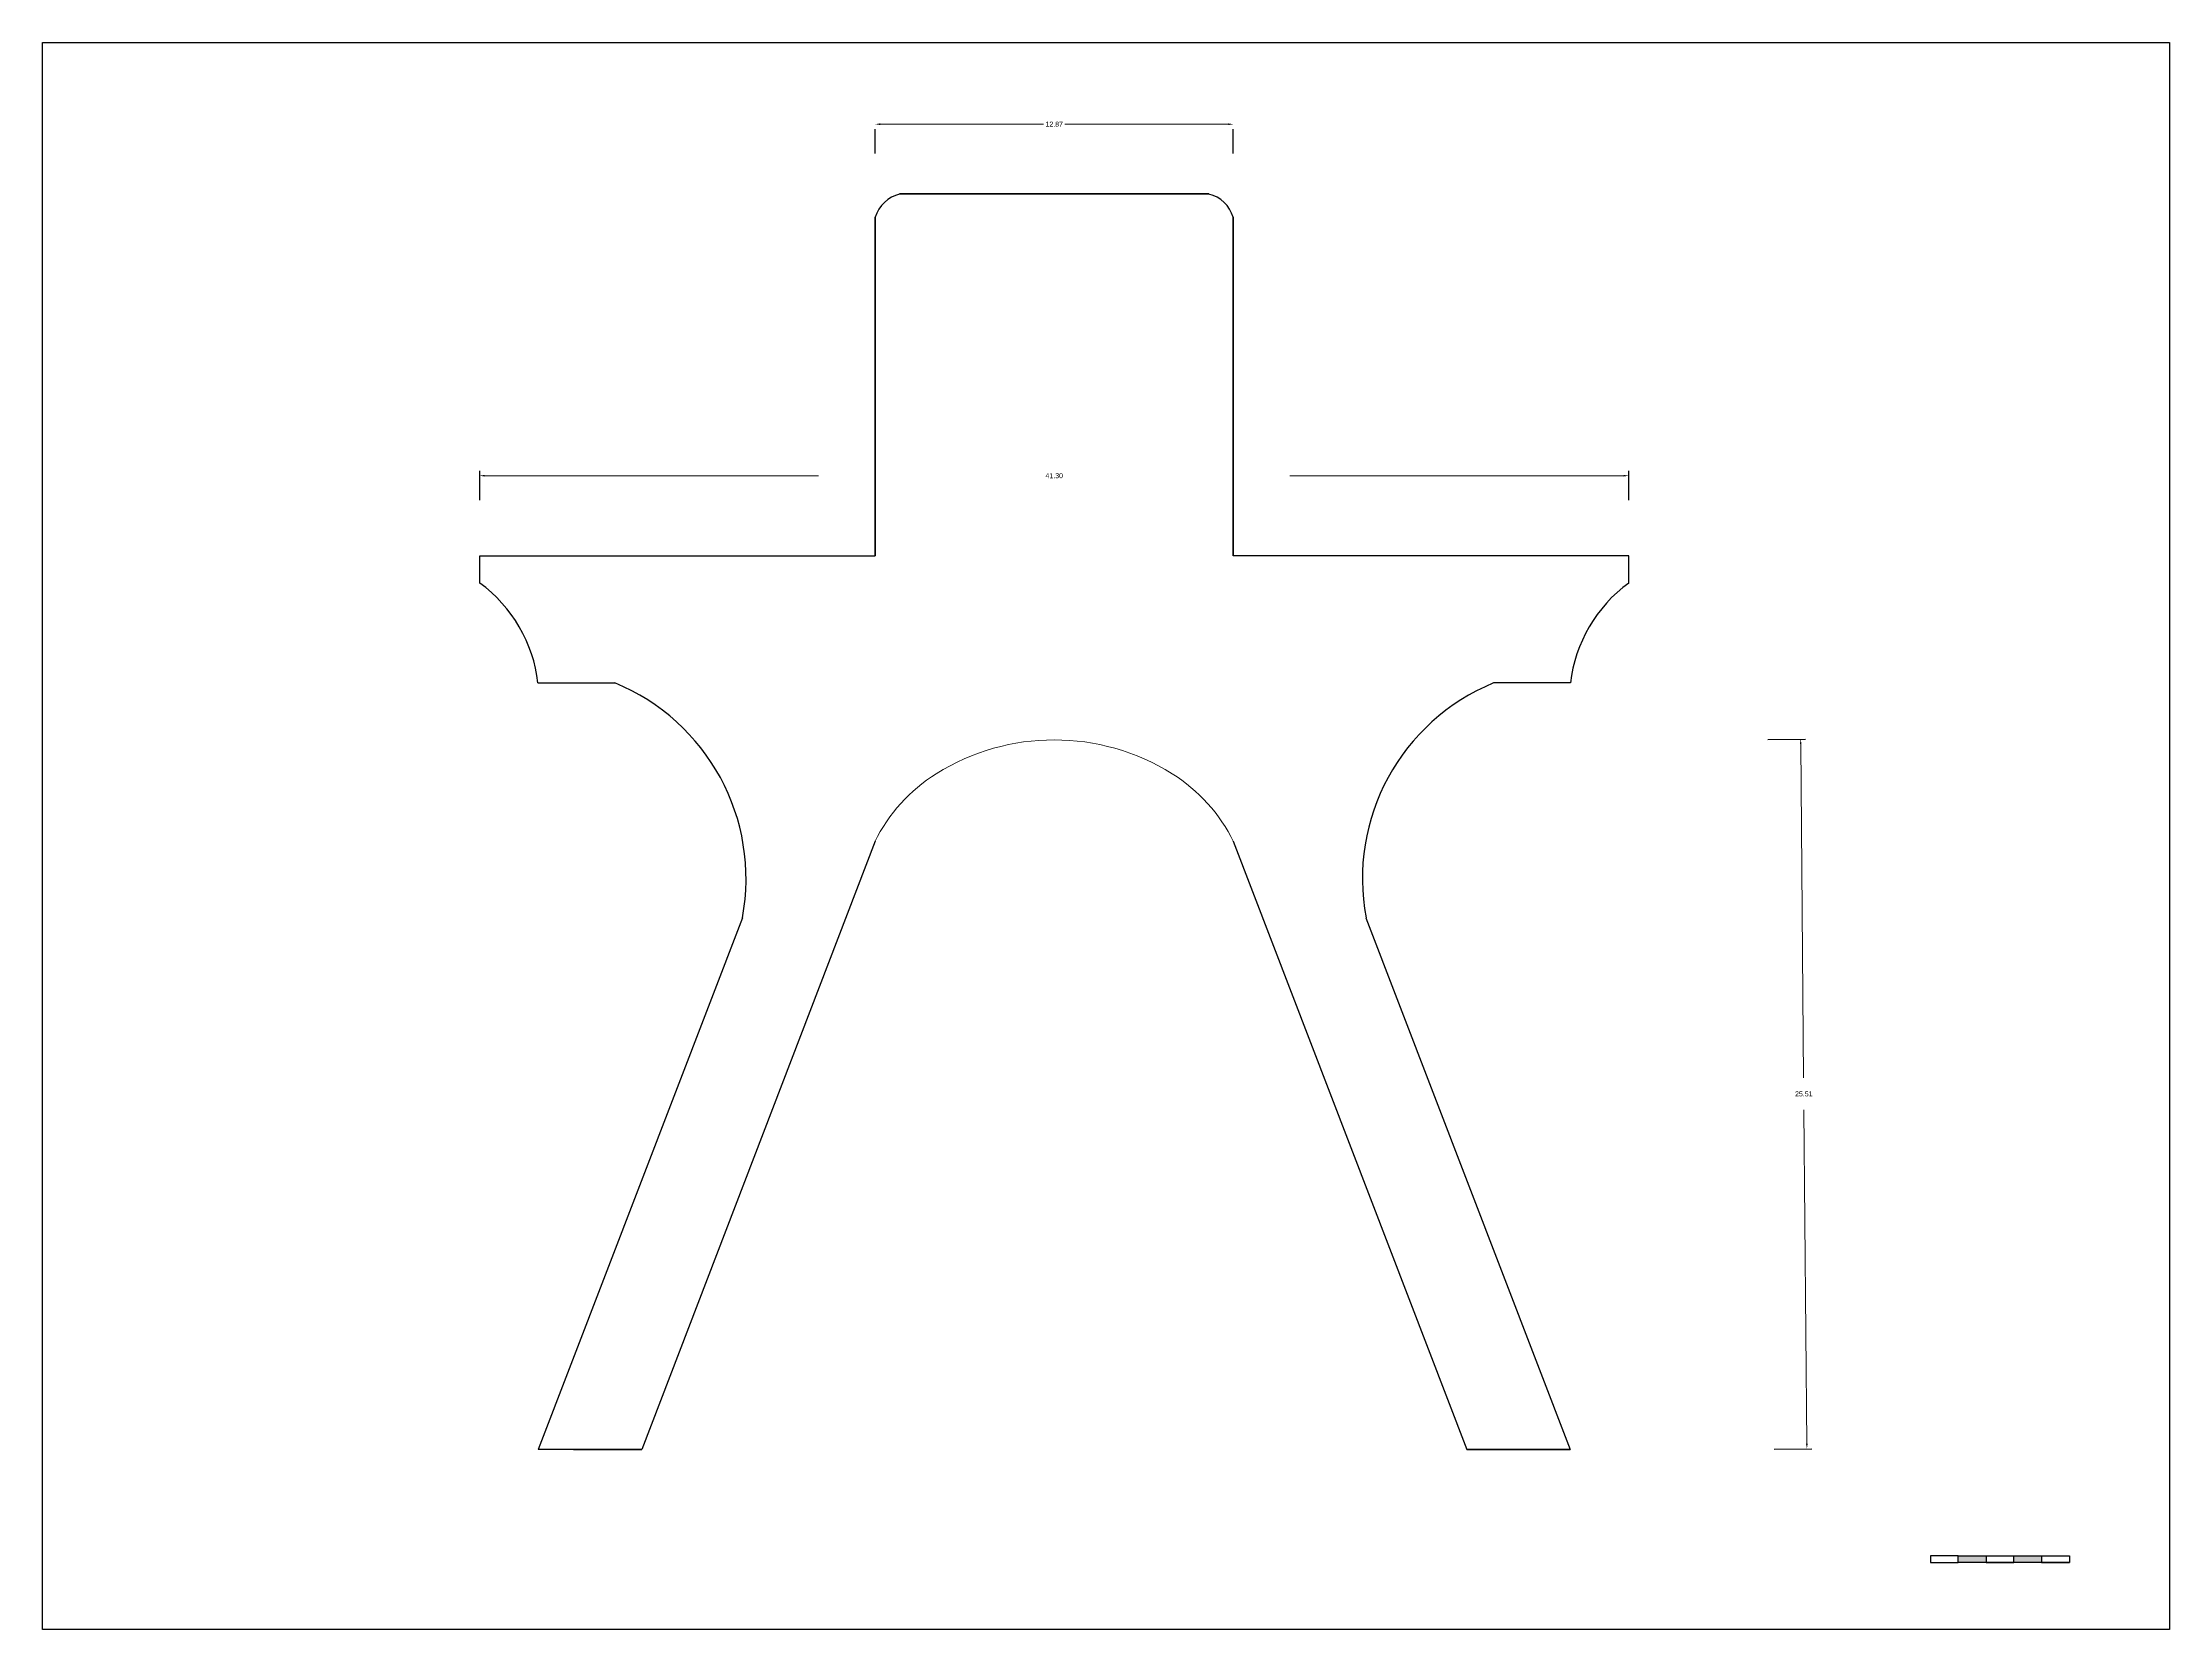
# Model space of a CAD drawing. Header units: inches. Extents: x 59 to 322, y 22 to 79.
# Drawn here: x 155.2 to 231.6, y 21.7 to 78.7 of the extents above; entities that cross this region are included whole.
import ezdxf

# ---------------------------------------------------------------- set-up
doc = ezdxf.new("R2010")
doc.units = ezdxf.units.IN
doc.header["$MEASUREMENT"] = 0
doc.linetypes.add('ACAD_ISO03W100', pattern=[30, 12, -18])
doc.styles.get("Standard").update_dxf_attribs({"font": 'Arial.ttf'})
doc.dimstyles.new('Copie de STANDARD', dxfattribs={"dimtxt": 0.18, "dimasz": 0.18, "dimexe": 0.18, "dimexo": 2, "dimgap": 0.09, "dimtad": 0, "dimtih": 1, "dimtoh": 1, "dimzin": 0, "dimdsep": 46, "dimtxsty": 'Standard', "dimcen": 0.09, "dimclrd": 256, "dimadec": 0, "dimazin": 0, "dimtfac": 1, "dimtofl": 0, "dimtmove": 0, "dimatfit": 3, "dimfxl": 1, "dimtolj": 1, "dimtzin": 0, "dimlwd": 13, "dimarcsym": 0})

# ---------------------------------------------------------------- blocks, each defined once
blk = doc.blocks.new('*D39')
at = {"color": 0, "linetype": 'ACAD_ISO03W100', "lineweight": -2, "transparency": 16777216}
for p, q in [((170.892, 62.266), (170.892, 63.32)), ((212.196, 62.266), (212.196, 63.32))]:
    blk.add_line(p, q, dxfattribs=at)
at = {"linetype": 'ACAD_ISO03W100', "lineweight": 13, "transparency": 16777216}
for p, q in [((171.072, 63.14), (191.147, 63.14)), ((212.016, 63.14), (191.941, 63.14))]:
    blk.add_line(p, q, dxfattribs=at)
at = {"transparency": 16777216}
for points in [[(171.072, 63.17), (171.072, 63.11), (170.892, 63.14)], [(212.016, 63.17), (212.016, 63.11), (212.196, 63.14)]]:
    blk.add_solid(points, dxfattribs=at)
at = {"layer": 'Defpoints', "color": 0, "transparency": 16777216}
for p in [(212.196, 63.14), (170.892, 60.266), (212.196, 60.266)]:
    blk.add_point(p, dxfattribs=at)
at = {"color": 0, "transparency": 16777216, "insert": (191.544, 63.14), "char_height": 0.18, "attachment_point": 5}
blk.add_mtext('\\A1;41.30', dxfattribs=at)
blk = doc.blocks.new('*D23')
at = {"linetype": 'ACAD_ISO03W100', "lineweight": 13, "transparency": 16777216}
for p, q in [((185.289, 75.774), (191.158, 75.774)), ((197.799, 75.774), (191.93, 75.774))]:
    blk.add_line(p, q, dxfattribs=at)
at = {"color": 0, "linetype": 'ACAD_ISO03W100', "lineweight": -2, "transparency": 16777216}
for p, q in [((185.109, 74.72), (185.109, 75.594)), ((197.979, 74.72), (197.979, 75.594))]:
    blk.add_line(p, q, dxfattribs=at)
at = {"transparency": 16777216}
for points in [[(185.289, 75.804), (185.289, 75.744), (185.109, 75.774)], [(197.799, 75.804), (197.799, 75.744), (197.979, 75.774)]]:
    blk.add_solid(points, dxfattribs=at)
at = {"layer": 'Defpoints', "color": 0, "transparency": 16777216}
for p in [(185.109, 76.72), (197.979, 76.72), (197.979, 75.774)]:
    blk.add_point(p, dxfattribs=at)
at = {"color": 0, "transparency": 16777216, "insert": (191.544, 75.774), "char_height": 0.18, "attachment_point": 5}
blk.add_mtext('\\A1;12.87', dxfattribs=at)
blk = doc.blocks.new('*D24')
at = {"color": 0, "linetype": 'ACAD_ISO03W100', "lineweight": -2, "transparency": 16777216}
for p, q in [((217.196, 53.663), (218.557, 53.675)), ((217.42, 28.156), (218.782, 28.168))]:
    blk.add_line(p, q, dxfattribs=at)
at = {"linetype": 'ACAD_ISO03W100', "lineweight": 13, "transparency": 16777216}
for p, q in [((218.379, 53.493), (218.488, 41.101)), ((218.6, 28.347), (218.491, 40.739))]:
    blk.add_line(p, q, dxfattribs=at)
at = {"transparency": 16777216}
for points in [[(218.409, 53.493), (218.349, 53.493), (218.377, 53.673)], [(218.63, 28.347), (218.57, 28.346), (218.602, 28.167)]]:
    blk.add_solid(points, dxfattribs=at)
at = {"layer": 'Defpoints', "color": 0, "transparency": 16777216}
for p in [(215.196, 53.645), (218.377, 53.673), (215.42, 28.139)]:
    blk.add_point(p, dxfattribs=at)
at = {"color": 0, "transparency": 16777216, "insert": (218.49, 40.92), "char_height": 0.18, "attachment_point": 5}
blk.add_mtext('\\A1;25.51', dxfattribs=at)

msp = doc.modelspace()

# ---------------------------------------------------------------- hatches: boundary and pattern name
h = msp.add_hatch(color=256)
h.dxf.hatch_style = 1
h.paths.add_polyline_path([(224.04, 24.322), (224.04, 24.072), (225.04, 24.072), (225.04, 24.322)])
h.paths.add_polyline_path([(226.04, 24.322), (226.04, 24.072), (227.04, 24.072), (227.04, 24.322)])

# ---------------------------------------------------------------- linework, layer by layer
for p, q in [((185.988, 73.266), (197.099, 73.266)), ((197.099, 73.266), (185.988, 73.266)), ((185.109, 60.266), (185.109, 72.428)), ((185.109, 72.428), (185.109, 60.266)), ((197.979, 72.428), (197.979, 60.266)), ((197.979, 60.266), (197.979, 72.428)), ((170.892, 59.281), (170.892, 60.266)), ((170.892, 60.266), (185.109, 60.266)), ((212.196, 60.266), (197.979, 60.266)), ((212.196, 59.281), (212.196, 60.266)), ((172.986, 55.691), (175.749, 55.691)), ((210.101, 55.691), (207.338, 55.691)), ((185.109, 50.007), (176.715, 28.139)), ((197.979, 50.007), (206.373, 28.139)), ((180.336, 47.254), (172.998, 28.139)), ((202.752, 47.254), (210.089, 28.139)), ((176.715, 28.139), (172.998, 28.139)), ((174.258, 28.139), (176.715, 28.139)), ((206.373, 28.139), (210.089, 28.139)), ((210.089, 28.139), (206.373, 28.139)), ((224.04, 24.322), (223.04, 24.322)), ((223.04, 24.322), (223.04, 24.072)), ((223.04, 24.072), (224.04, 24.072)), ((224.04, 24.072), (224.04, 24.322)), ((224.04, 24.322), (228.04, 24.322)), ((228.04, 24.072), (224.04, 24.072)), ((225.04, 24.322), (225.04, 24.072)), ((225.04, 24.072), (226.04, 24.072)), ((226.04, 24.072), (226.04, 24.322)), ((227.04, 24.322), (227.04, 24.072)), ((227.04, 24.072), (228.04, 24.072)), ((228.04, 24.322), (228.04, 24.072))]:
    msp.add_line(p, q)
msp.add_lwpolyline([(155.176, 78.71), (231.635, 78.71), (231.635, 21.67), (155.176, 21.67)], close=True)
for centre, radius, start, end in [((186.282, 72.076), 1.225, 103.88122, 163.3029), ((196.805, 72.076), 1.225, 16.6971, 76.11878), ((167.838, 55.094), 5.183, 6.61349, 53.89421), ((215.25, 55.094), 5.183, 126.10579, 173.38651), ((172.862, 48.656), 7.604, 349.3757, 67.68312), ((210.226, 48.656), 7.604, 112.31688, 190.6243)]:
    msp.add_arc(centre, radius, start, end)
at = {"linetype": 'Continuous', "lineweight": 15}
for centre, radius, start, end in [((191.544, 45.645), 8, 58, 122), ((190.484, 47.341), 6, 122, 153.89709), ((192.603, 47.341), 6, 26.10291, 58)]:
    msp.add_arc(centre, radius, start, end, dxfattribs=at)

# ---------------------------------------------------------------- dimensions: what is measured, and where the dimension line sits
for base, p1, p2, picture, middle in [((197.979, 75.774), (185.109, 76.72), (197.979, 76.72), '*D23', (191.544, 75.774)), ((212.196, 63.14), (170.892, 60.266), (212.196, 60.266), '*D39', (191.544, 63.14))]:
    dim = msp.add_linear_dim(base=base, p1=p1, p2=p2, dimstyle='Copie de STANDARD')
    dim.commit()
    dim.dimension.update_dxf_attribs({"geometry": picture, "text_midpoint": middle})
dim = msp.add_aligned_dim(p1=(215.42, 28.139), p2=(215.196, 53.645), distance=-3.182, dimstyle='Copie de STANDARD')
dim.commit()
dim.dimension.update_dxf_attribs({"geometry": '*D24', "text_midpoint": (218.49, 40.92)})

doc.saveas('drawing.dxf')
